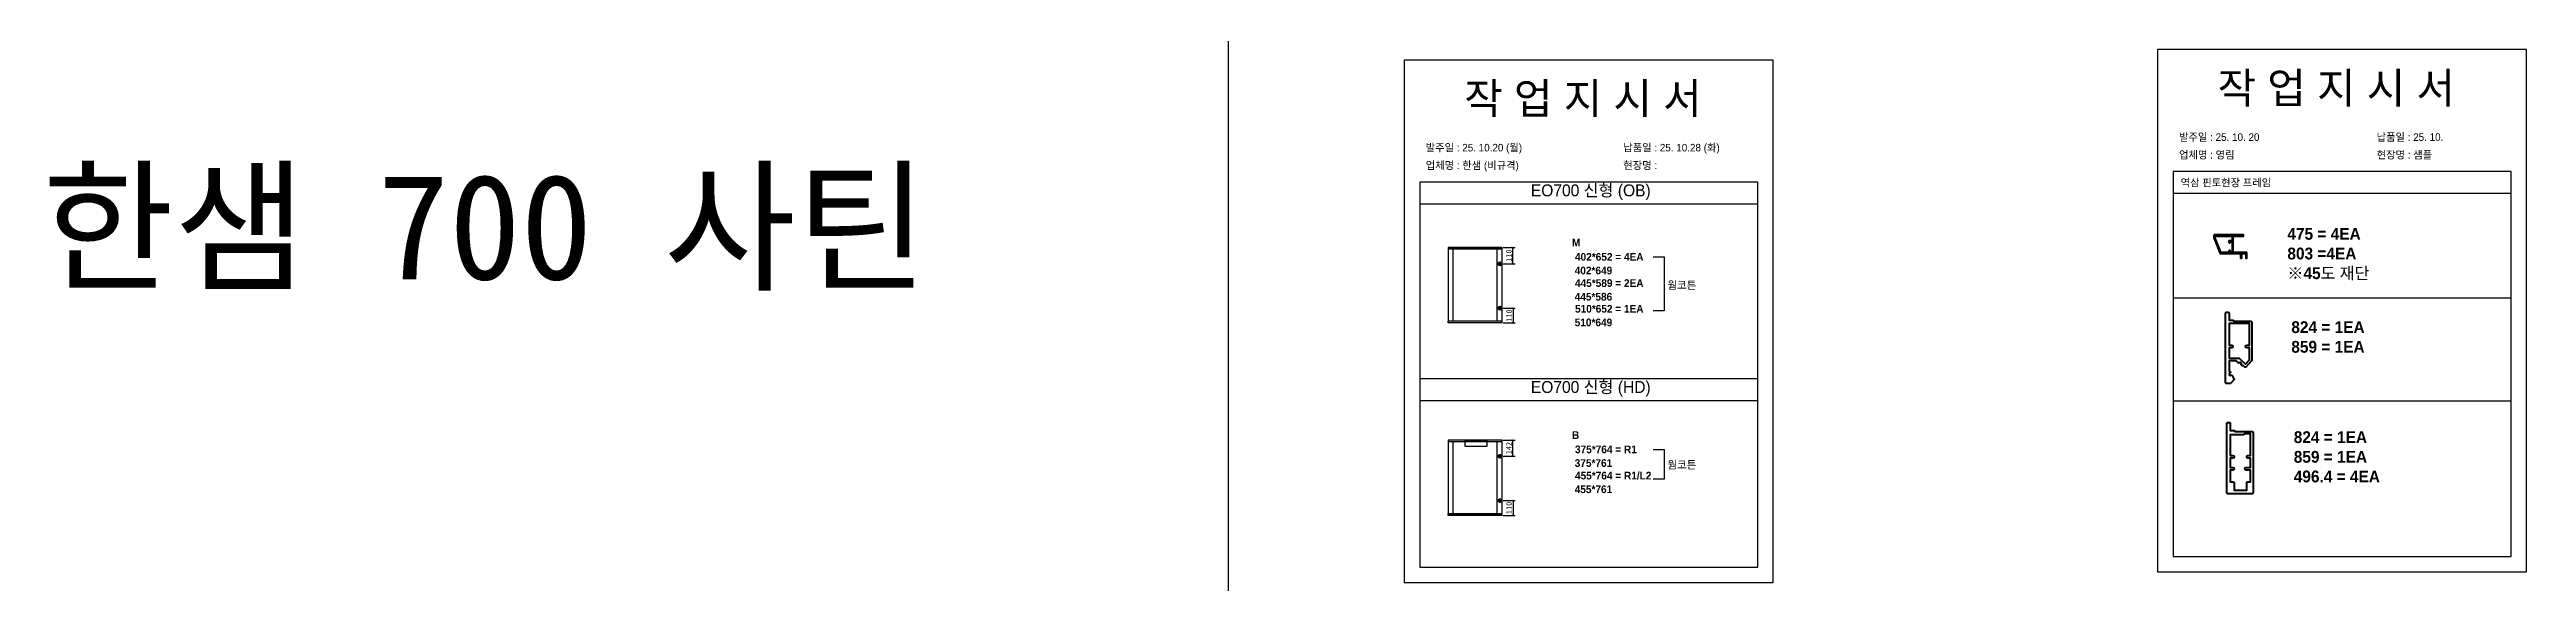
# Model space of a CAD drawing. Header units: millimetres. Extents: x -44117 to 256353, y -2095463 to 65325.
# Drawn here: x 104930 to 116212, y -396847 to -394423 of the extents above; entities that cross this region are included whole.
import ezdxf

# ---------------------------------------------------------------- set-up
doc = ezdxf.new("R2010")
doc.units = ezdxf.units.MM
doc.header["$LTSCALE"] = 10
doc.layers.add('1', color=2, linetype='Continuous', lineweight=40)
doc.layers.add('Layer1', color=7, linetype='Continuous', lineweight=70)
doc.styles.add('MtX_Gulim', font='')
doc.styles.get('MtX_Gulim').set_extended_font_data('Gulim', bold=True)
doc.dimstyles.new('ISO-25', dxfattribs={"dimtxt": 2.5, "dimasz": 2.5, "dimexe": 1, "dimexo": 1, "dimtad": 1, "dimtxsty": 'Standard', "dimblk": 'ARCHTICK', "dimcen": 2.5, "dimadec": 0, "dimazin": 0, "dimtfac": 1, "dimtmove": 0, "dimatfit": 3, "dimfxl": 0, "dimarcsym": 0})

msp = doc.modelspace()

# ---------------------------------------------------------------- texts
at = {"linetype": 'Continuous', "style": 'MtX_Gulim'}
for s, height, p in [('M', 35.04934, (111864.45264, -395318.46424)), ('402*652 = 4EA', 35.0493439, (111878.22088, -395383.43041)), ('445*589 = 2EA', 35.0493439, (111878.22088, -395502.72865)), ('웜코튼', 35.049344, (112299.27166, -395512.34838)), ('510*652 = 1EA', 35.0493439, (111878.22088, -395619.61452)), ('B', 35.04934, (111864.45264, -396194.35231)), ('375*764 = R1', 35.0493439, (111878.22088, -396259.31848)), ('455*764 = R1/L2', 35.0493439, (111878.22088, -396378.61672)), ('웜코튼', 35.049344, (112299.27166, -396329.62162))]:
    msp.add_text(s, height=height, dxfattribs=at).set_placement(p)
at = {"color": 242, "linetype": 'Continuous', "true_color": 0xcd2027, "style": 'MtX_Gulim'}
for s, p in [('402*649', (111876.91612, -395445.54775)), ('445*586', (111876.91612, -395564.84599)), ('510*649', (111876.91612, -395681.73185)), ('375*761', (111876.91612, -396321.43581)), ('455*761', (111876.91612, -396440.73405))]:
    msp.add_text(s, height=35.049344, dxfattribs=at).set_placement(p)
at = {"attachment_point": 1}
for s, width, gutter_width, heights, insert, char_height in [('{\\fGulim|b0|i0|c129|p50;작 업 지 시 서}', 3307.3198183, 12.5, [-155.84554], (114805.06956, -394527.06489), 140), ('{\\fGulim|b0|i0|c129|p50;작 업 지 시 서}', 3307.3198183, 12.5, [-155.84554], (111373.52131, -394575.12719), 140), ('\\pt11;{\\fGulim|b0|i0|c129|p50;발주일 : 25. 10.20 (월)}', 3307.3198183, 12.5, [34.50412], (111198.31196, -394851.84761), 34.3), ('{\\fGulim|b0|i0|c129|p50;납품일 : 25. 10.28 (화)}', 3307.3198183, 12.5, [37.67976], (112098.28994, -394851.84761), 34.3), ('{\\fGulim|b0|i0|c129|p50;업체명 : 영림}', 3307.3198183, 12.5, [36.11279], (114629.8602, -394884.44148), 34.3), ('{\\fGulim|b0|i0|c129|p50;발주일 : 25. 10. 20}', 3307.3198183, 12.5, [34.50412], (114629.8602, -394803.78531), 34.3), ('{\\fGulim|b0|i0|c129|p50;현장명 : 샘플}', 3307.3198183, 12.5, [38.2735], (115529.83819, -394884.44148), 34.3), ('{\\fGulim|b0|i0|c129|p50;납품일 : 25. 10. }', 3307.3198183, 12.5, [37.67976], (115529.83819, -394803.78531), 34.3), ('{\\f굴림|b0|i0|c129|p50;한샘} 700 {\\f굴림|b0|i0|c129|p50;사틴}', 5072.1082947, 2395.6482, [-533.35869], (104895.62473, -394989.33002), 479.1296392), ('{\\fGulim|b0|i0|c129|p50;업체명 : 한샘 (비규격)}', 3307.3198183, 12.5, [36.11279], (111198.31196, -394932.50379), 34.3), ('{\\fGulim|b0|i0|c129|p50;현장명 : }', 3307.3198183, 12.5, [-38.2735], (112098.28994, -394932.50379), 34.3), ('{\\fGulim|b0|i0|c129|p50;EO700 신형 (OB) }', 5224.9748335, 19.74777, [57.05176], (111677.26338, -395036.26875), 54.1878762), ('{\\fGulim|b0|i0|c129|p50;역삼 핀토현장 프레임}', 3307.3198183, 12.5, [38.31917], (114636.9024, -395011.10758), 34.3), ('{\\fGulim|b1|i0|c129|p50;475 = 4EA\\P803 =4EA\\P※45도 재단}', 3452.1381003, 13.04734, [-238.96348], (115123.23789, -395234.27361), 53.7028516), ('{\\fGulim|b1|i0|c129|p50;824 = 1EA\\P859 = 1EA}', 3452.1381003, 13.04734, [-144.98349], (115141.11187, -395658.78055), 53.7028516), ('{\\fGulim|b0|i0|c129|p50;EO700 신형 (HD) }', 5224.9748335, 19.74777, [57.05176], (111677.26338, -395930.90678), 54.1878762), ('{\\fGulim|b1|i0|c129|p50;824 = 1EA\\P859 = 1EA\\P496.4 = 4EA}', 3452.1381003, 13.04734, [-234.63032], (115152.2831, -396159.25189), 53.7028516)]:
    msp.add_mtext_dynamic_manual_height_columns(s, width=width, gutter_width=gutter_width, heights=heights, dxfattribs=dict(at, insert=insert, char_height=char_height))

# ---------------------------------------------------------------- blocks, each defined once
blk = doc.blocks.new('_ArchTick')
at = {"color": 0, "linetype": 'ByBlock', "const_width": 0.15}
blk.add_lwpolyline([(-0.5, -0.5), (0.5, 0.5)], dxfattribs=at)
blk = doc.blocks.new('*D3612')
at = {"color": 0, "lineweight": -2}
for p, q in [((111551, -395324), (111605, -395324)), ((111595, -395397), (111595, -395324)), ((111551, -395397), (111605, -395397))]:
    blk.add_line(p, q, dxfattribs=at)
at = {"layer": 'Defpoints', "color": 0}
for p in [(111536, -395324), (111595, -395324), (111536, -395397)]:
    blk.add_point(p, dxfattribs=at)
at = {"color": 0, "lineweight": -2, "xscale": 10, "yscale": 10, "zscale": 10}
for p, rotation in [((111595, -395324), 90), ((111595, -395397), 270)]:
    blk.add_blockref('_ArchTick', p, dxfattribs=dict(at, rotation=rotation))
at = {"color": 0, "insert": (111577, -395360), "char_height": 25, "attachment_point": 5, "rotation": 90}
blk.add_mtext('110', dxfattribs=at)
blk = doc.blocks.new('*D3613')
at = {"color": 0, "lineweight": -2}
for p, q in [((111551, -395599), (111606, -395599)), ((111551, -395666), (111606, -395666)), ((111596, -395599), (111596, -395666))]:
    blk.add_line(p, q, dxfattribs=at)
at = {"layer": 'Defpoints', "color": 0}
for p in [(111536, -395599), (111536, -395666), (111596, -395666)]:
    blk.add_point(p, dxfattribs=at)
at = {"color": 0, "lineweight": -2, "xscale": 10, "yscale": 10, "zscale": 10}
for p, rotation in [((111596, -395599), 90), ((111596, -395666), 270)]:
    blk.add_blockref('_ArchTick', p, dxfattribs=dict(at, rotation=rotation))
at = {"color": 0, "insert": (111578, -395633), "char_height": 25, "attachment_point": 5, "rotation": 90}
blk.add_mtext('110', dxfattribs=at)
blk = doc.blocks.new('*D3614')
at = {"color": 0, "lineweight": -2}
for p, q in [((111551, -396200), (111605, -396200)), ((111595, -396273), (111595, -396200)), ((111551, -396273), (111605, -396273))]:
    blk.add_line(p, q, dxfattribs=at)
at = {"layer": 'Defpoints', "color": 0}
for p in [(111536, -396200), (111595, -396200), (111536, -396273)]:
    blk.add_point(p, dxfattribs=at)
at = {"color": 0, "lineweight": -2, "xscale": 10, "yscale": 10, "zscale": 10}
for p, rotation in [((111595, -396200), 90), ((111595, -396273), 270)]:
    blk.add_blockref('_ArchTick', p, dxfattribs=dict(at, rotation=rotation))
at = {"color": 0, "insert": (111577, -396236), "char_height": 25, "attachment_point": 5, "rotation": 90}
blk.add_mtext('142', dxfattribs=at)
blk = doc.blocks.new('*D3615')
at = {"color": 0, "lineweight": -2}
for p, q in [((111551, -396475), (111606, -396475)), ((111551, -396542), (111606, -396542)), ((111596, -396475), (111596, -396542))]:
    blk.add_line(p, q, dxfattribs=at)
at = {"layer": 'Defpoints', "color": 0}
for p in [(111536, -396475), (111536, -396542), (111596, -396542)]:
    blk.add_point(p, dxfattribs=at)
at = {"color": 0, "lineweight": -2, "xscale": 10, "yscale": 10, "zscale": 10}
for p, rotation in [((111596, -396475), 90), ((111596, -396542), 270)]:
    blk.add_blockref('_ArchTick', p, dxfattribs=dict(at, rotation=rotation))
at = {"color": 0, "insert": (111578, -396508), "char_height": 25, "attachment_point": 5, "rotation": 90}
blk.add_mtext('110', dxfattribs=at)

# ---------------------------------------------------------------- dimensions: what is measured, and where the dimension line sits
for base, p1, p2, text, picture, middle in [((111595.49261, -395323.65381), (111535.87883, -395397.27028), (111535.87883, -395323.65381), '110', '*D3612', (111576.74261, -395360.46205)), ((111596.44608, -395666.03262), (111535.87883, -395599.14824), (111535.87883, -395666.03262), '110', '*D3613', (111577.69608, -395632.59043)), ((111595.49261, -396199.54187), (111535.87883, -396273.15835), (111535.87883, -396199.54187), '142', '*D3614', (111576.74261, -396236.35011)), ((111596.44608, -396541.92069), (111535.87883, -396475.03631), (111535.87883, -396541.92069), '110', '*D3615', (111577.69608, -396508.4785))]:
    dim = msp.add_linear_dim(base=base, p1=p1, p2=p2, angle=90, text=text, dimstyle='ISO-25', override={"dimscale": 10, "dimasz": 1, "dimexo": 1.5, "dimtxsty": 'Standard'})
    dim.commit()
    dim.dimension.update_dxf_attribs({"geometry": picture, "text_midpoint": middle})

# ---------------------------------------------------------------- linework, layer by layer
for p, q in [((116142.26295, -394978.0721), (114602.26295, -394978.0721)), ((112710.71471, -395026.1344), (111170.71471, -395026.1344)), ((116142.26295, -395078.0721), (114602.26295, -395078.0721)), ((112710.71471, -395126.1344), (111170.71471, -395126.1344)), ((111300.01618, -395323.89977), (111300.01618, -395665.78665)), ((111546.51682, -395324.3425), (111300.01618, -395324.3425)), ((111546.51682, -395331.03266), (111300.01618, -395331.03266)), ((111546.27086, -395323.65381), (111300.26214, -395323.65381)), ((111321.90678, -395330.54074), (111321.90678, -395658.65377)), ((111524.38026, -395658.65377), (111524.38026, -395331.03266)), ((111545.28701, -395331.03266), (111545.28701, -395323.65381)), ((111546.51682, -395665.78665), (111546.51682, -395323.89977)), ((114602.26295, -395551.86389), (116142.26295, -395551.86389)), ((111546.51682, -395658.65377), (111300.01618, -395658.65377)), ((111546.51682, -395665.34393), (111300.01618, -395665.34393)), ((111546.27086, -395666.03262), (111300.26214, -395666.03262)), ((111301.24599, -395666.03262), (111301.24599, -395658.65377)), ((111545.28701, -395658.65377), (111545.28701, -395666.03262)), ((112710.71471, -395920.77243), (111170.71471, -395920.77243)), ((112710.71471, -396020.77243), (111170.71471, -396020.77243)), ((114602.26295, -396021.05576), (116142.26295, -396021.05576)), ((111300.01618, -396199.78783), (111300.01618, -396541.67472)), ((111546.51682, -396200.23056), (111300.01618, -396200.23056)), ((111546.51682, -396206.92072), (111300.01618, -396206.92072)), ((111546.27086, -396199.54187), (111300.26214, -396199.54187)), ((111321.90678, -396206.4288), (111321.90678, -396534.54183)), ((111524.38026, -396534.54183), (111524.38026, -396206.92072)), ((111545.28701, -396206.92072), (111545.28701, -396199.54187)), ((111546.51682, -396541.67472), (111546.51682, -396199.78783)), ((111546.51682, -396534.54183), (111300.01618, -396534.54183)), ((111546.51682, -396541.23199), (111300.01618, -396541.23199)), ((111546.27086, -396541.92069), (111300.26214, -396541.92069)), ((111301.24599, -396541.92069), (111301.24599, -396534.54183)), ((111545.28701, -396534.54183), (111545.28701, -396541.92069))]:
    msp.add_line(p, q)
at = {"color": 1}
for p in [(110300.49669, 21924.9366), (110300.49669, 14161.07811), (110300.49669, 18584.38997), (110300.49669, 10820.53148), (110300.49669, 18627.87121), (110300.49669, 10864.01272), (110300.49669, 15287.32457), (110300.49669, 7523.46608), (110300.49669, 3746.75115), (110300.49669, 21924.9366), (110300.49669, 14161.07811), (110300.49669, 18584.38997), (110300.49669, 10820.53148), (110300.49669, 18627.87121), (110300.49669, 10864.01272), (110300.49669, 15287.32457), (110300.49669, 7523.46608), (110300.49669, 3746.75115), (110300.49669, 21924.9366), (110300.49669, 14161.07811), (110300.49669, 18584.38997), (110300.49669, 10820.53148), (110300.49669, 18627.87121), (110300.49669, 10864.01272), (110300.49669, 15287.32457), (110300.49669, 7523.46608), (110300.49669, 3746.75115), (110300.49669, 21924.9366), (110300.49669, 14161.07811), (110300.49669, 18584.38997), (110300.49669, 10820.53148), (110300.49669, 18627.87121), (110300.49669, 10864.01272), (110300.49669, 15287.32457), (110300.49669, 7523.46608), (110300.49669, 3746.75115), (110300.49669, 21924.9366), (110300.49669, 14161.07811), (110300.49669, 18584.38997), (110300.49669, 10820.53148), (110300.49669, 18627.87121), (110300.49669, 10864.01272), (110300.49669, 15287.32457), (110300.49669, 7523.46608), (110300.49669, 3746.75115), (110300.49669, 21924.9366), (110300.49669, 14161.07811), (110300.49669, 18584.38997), (110300.49669, 10820.53148), (110300.49669, 18627.87121), (110300.49669, 10864.01272), (110300.49669, 15287.32457), (110300.49669, 7523.46608), (110300.49669, 3746.75115), (110300.49669, 21924.9366), (110300.49669, 14161.07811), (110300.49669, 18584.38997), (110300.49669, 10820.53148), (110300.49669, 18627.87121), (110300.49669, 10864.01272), (110300.49669, 15287.32457), (110300.49669, 7523.46608), (110300.49669, 3746.75115), (110300.49669, 21924.9366), (110300.49669, 14161.07811), (110300.49669, 18584.38997), (110300.49669, 10820.53148), (110300.49669, 18627.87121), (110300.49669, 10864.01272), (110300.49669, 15287.32457), (110300.49669, 7523.46608), (110300.49669, 3746.75115), (110300.49669, 21924.9366), (110300.49669, 14161.07811), (110300.49669, 18584.38997), (110300.49669, 10820.53148), (110300.49669, 18627.87121), (110300.49669, 10864.01272), (110300.49669, 15287.32457), (110300.49669, 7523.46608), (110300.49669, 3746.75115), (110300.49669, 21924.9366), (110300.49669, 14161.07811), (110300.49669, 18584.38997), (110300.49669, 10820.53148), (110300.49669, 18627.87121), (110300.49669, 10864.01272), (110300.49669, 15287.32457), (110300.49669, 7523.46608), (110300.49669, 3746.75115), (110300.49669, 12702.87182), (110300.49669, 4939.01333), (110300.49669, 9362.32519), (110300.49669, 1598.4667), (110300.49669, 9405.80642), (110300.49669, 1641.94794), (110300.49669, 6065.25979), (110300.49669, -1698.5987), (110300.49669, -5475.31363), (110300.49669, 12702.87182), (110300.49669, 4939.01333), (110300.49669, 9362.32519), (110300.49669, 1598.4667), (110300.49669, 9405.80642), (110300.49669, 1641.94794), (110300.49669, 6065.25979), (110300.49669, -1698.5987), (110300.49669, -5475.31363), (110300.49669, 12702.87182), (110300.49669, 4939.01333), (110300.49669, 9362.32519), (110300.49669, 1598.4667), (110300.49669, 9405.80642), (110300.49669, 1641.94794), (110300.49669, 6065.25979), (110300.49669, -1698.5987), (110300.49669, -5475.31363), (110300.49669, 12702.87182), (110300.49669, 4939.01333), (110300.49669, 9362.32519), (110300.49669, 1598.4667), (110300.49669, 9405.80642), (110300.49669, 1641.94794), (110300.49669, 6065.25979), (110300.49669, -1698.5987), (110300.49669, -5475.31363), (110300.49669, 12702.87182), (110300.49669, 4939.01333), (110300.49669, 9362.32519), (110300.49669, 1598.4667), (110300.49669, 9405.80642), (110300.49669, 1641.94794), (110300.49669, 6065.25979), (110300.49669, -1698.5987), (110300.49669, -5475.31363)]:
    msp.add_xline(p, (0, 1), dxfattribs=at)
for points in [[(114532.26295, -396798.90237), (116212.26295, -396798.90237), (116212.26295, -394422.90237), (114532.26295, -394422.90237)], [(111100.71471, -396846.96468), (112780.71471, -396846.96468), (112780.71471, -394470.96468), (111100.71471, -394470.96468)], [(111377.60956, -396199.96469), (111475.9349, -396199.96469), (111475.9349, -396228.58521), (111377.60956, -396228.58521)]]:
    msp.add_lwpolyline(points, close=True)
for points in [[(114602.26295, -394978.0721), (114602.26295, -396728.90237), (116142.26295, -396728.90237), (116142.26295, -394978.0721)], [(111170.71471, -395026.1344), (111170.71471, -396776.96468), (112710.71471, -396776.96468), (112710.71471, -395026.1344)], [(112233.73479, -395366.48711), (112284.61452, -395366.48711), (112284.61452, -395611.25987), (112233.73479, -395611.25987)], [(112233.73479, -396242.37517), (112284.61452, -396242.37517), (112284.61452, -396377.48149), (112233.73479, -396377.48149)]]:
    msp.add_lwpolyline(points)
for centre, start, end in [((111546.27086, -395323.89977), 0, 90), ((111300.26214, -395665.78666), 180, 270), ((111546.27086, -395665.78666), 270, 0), ((111546.27086, -396199.78783), 0, 90), ((111300.26214, -396541.67473), 180, 270), ((111546.27086, -396541.67473), 270, 0)]:
    msp.add_arc(centre, 0.24596, start, end)
at = {"layer": '1', "linetype": 'Continuous'}
msp.add_lwpolyline([(114791.8567, -395265.3824, 0.4142135624), (114788.8567, -395268.3824), (114788.8567, -395268.3824), (114788.8567, -395280.38242), (114792.88813, -395290.50388, 0.2391202845), (114793.90634, -395291.40112, -0.507244027), (114794.26463, -395292.30064, 0.507244027), (114795.16034, -395294.54947, -0.507244027), (114795.51863, -395295.44899, 0.507244027), (114796.41435, -395297.69781, -0.507244027), (114796.77264, -395298.59734, 0.507244027), (114797.66835, -395300.84616, -0.507244027), (114798.02664, -395301.74569, 0.507244027), (114798.92236, -395303.99451, -0.507244027), (114799.28064, -395304.89404, 0.507244027), (114800.17636, -395307.14286, -0.507244027), (114800.53465, -395308.04239, 0.507244027), (114801.43037, -395310.29121, -0.507244027), (114801.78865, -395311.19074, 0.507244027), (114802.68437, -395313.43956, -0.507244027), (114803.04266, -395314.33909, 0.507244027), (114803.93838, -395316.58791, -0.5072440269), (114804.29666, -395317.48744, 0.507244027), (114805.19238, -395319.73626, -0.507244027), (114805.55067, -395320.63579, 0.507244027), (114806.44638, -395322.88461, -0.507244027), (114806.80467, -395323.78414, 0.507244027), (114807.70039, -395326.03296, -0.507244027), (114808.05868, -395326.93249, 0.507244027), (114808.95439, -395329.18131, -0.507244027), (114809.31268, -395330.08084, 0.507244027), (114810.2084, -395332.32966, -0.507244027), (114810.56668, -395333.22919, 0.507244027), (114811.4624, -395335.47801, -0.507244027), (114811.82069, -395336.37754, 0.507244027), (114812.71641, -395338.62636, -0.507244027), (114813.07469, -395339.52589, 0.5070859448), (114813.96968, -395341.77452, -0.5106345368), (114814.32405, -395342.67968, 0.2375027855), (114814.1875, -395343.97887), (114816.83087, -395350.6154, 0.3070783015), (114817.66699, -395351.18237), (114910.0567, -395351.18237), (114910.0567, -395370.68241, 0.4142135624), (114911.5567, -395372.18241), (114913.9567, -395372.18241, 0.4142135624), (114915.4567, -395370.68241), (114915.4567, -395351.18237), (114933.4567, -395351.18237), (114933.4567, -395370.68241, 0.4142135624), (114934.9567, -395372.18241), (114937.3567, -395372.18241, 0.4142135624), (114938.8567, -395370.68241), (114938.8567, -395348.78242), (114938.8567, -395348.7824, 0.4142135624), (114935.8567, -395345.7824), (114935.8567, -395345.78237), (114876.7567, -395345.78237), (114876.7567, -395271.98244), (114922.3567, -395271.98244, 0.4142135624), (114923.8567, -395270.48244), (114923.8567, -395266.88244, 0.4142135624), (114922.3567, -395265.38244), (114791.8567, -395265.38244)], format="xyb", dxfattribs=at)
at = {"layer": '1'}
for points in [[(114820.08005, -395345.21547), (114794.2567, -395280.38242), (114794.2567, -395271.98244), (114871.3567, -395271.98244), (114871.3567, -395292.53244), (114858.4567, -395292.53244, 0.4142135624), (114856.9567, -395294.03244), (114856.9567, -395300.03244, 0.4142135624), (114858.4567, -395301.53244), (114860.8567, -395301.53244, 0.4142135624), (114862.3567, -395300.03244), (114862.3567, -395297.78244), (114871.3567, -395297.78244), (114871.3567, -395345.78244), (114862.3567, -395345.78244), (114862.3567, -395338.28244, 0.4142135624), (114860.8567, -395336.78244), (114858.4567, -395336.78244, 0.4142135624), (114856.9567, -395338.28244), (114856.9567, -395345.78244), (114820.91617, -395345.78244, -0.3070783015)], [(114880.98108, -395924.09841), (114865.36058, -395940.88679, -0.2082908297), (114863.38388, -395941.7476), (114845.65966, -395941.7476, -0.4142135624), (114841.15966, -395937.2476), (114841.15966, -395622.2476, -0.4142135624), (114845.65966, -395617.7476), (114852.85966, -395617.7476, -0.4142135624), (114857.35966, -395622.2476), (114857.35966, -395653.7476), (114874.90966, -395653.7476, -0.4142135624), (114877.60966, -395656.4476), (114877.60966, -395658.2476), (114956.35966, -395658.2476, -0.4142135624), (114960.85966, -395662.7476), (114960.85966, -395837.18577, -0.1895674439), (114960.13636, -395839.02497), (114933.71864, -395867.41785, -0.405078233), (114929.96548, -395867.61193), (114924.6978, -395863.00961, -0.1110445859), (114913.04345, -395857.63498, -0.4429793595), (114912.70986, -395853.64954), (114913.17768, -395853.14786, 0.4142135624), (114913.04442, -395849.33181), (114910.14826, -395846.63109, 0.4142135624), (114906.33221, -395846.76435), (114905.10461, -395848.08079, -0.4142135624), (114901.28856, -395848.21405), (114890.60085, -395838.2476), (114857.35966, -395838.2476), (114857.35966, -395887.7476), (114861.2184, -395887.7476, -0.4142135624), (114863.9184, -395890.4476), (114863.9184, -395891.18404, -0.1898559321), (114863.19305, -395893.02543), (114858.45592, -395898.10538, 0.4142135624), (114858.58918, -395901.92143), (114861.48535, -395904.62215, 0.4142135624), (114865.3014, -395904.48889), (114865.76716, -395903.98941, -0.4447681685), (114869.7768, -395904.05632, -0.1035172082), (114875.96399, -395915.0962, 0.1247014273), (114876.66015, -395916.22494), (114880.88399, -395920.32091, -0.4081778037)], [(114937.9125, -395768.0476), (114950.05966, -395768.0476), (114950.05966, -395669.0476), (114857.3625, -395669.0476), (114857.3625, -395763.5476), (114857.3625, -395768.0476), (114869.50966, -395768.0476, -1), (114869.50966, -395779.7476), (114864.55966, -395779.7476), (114857.3625, -395779.7476), (114857.3625, -395827.4476), (114903.71108, -395827.4476), (114931.82128, -395853.60231), (114950.05966, -395834.00031), (114950.05966, -395779.7476), (114937.9125, -395779.7476, -1)], [(114851.49535, -396119.60786), (114858.69535, -396119.60786, -0.4142135624), (114863.19535, -396124.10786), (114863.19535, -396155.60786), (114880.74535, -396155.60786, -0.4142135624), (114883.44535, -396158.30786), (114883.44535, -396160.10786), (114962.19535, -396160.10786, -0.4142135624), (114966.69535, -396164.60786), (114966.69535, -396439.10786, -0.4142135624), (114962.19535, -396443.60786), (114851.49535, -396443.60786, -0.4142135624), (114846.99535, -396439.10786), (114846.99535, -396124.10786, -0.4142135624)], [(114875.34535, -396281.60786), (114863.19535, -396281.60786), (114863.19535, -396324.80786), (114875.79535, -396324.80786, -1), (114875.79535, -396335.60786), (114863.19535, -396335.60786), (114863.19535, -396389.60786), (114876.69535, -396389.60786, -0.4142135624), (114881.19535, -396394.10786), (114881.19535, -396427.40786), (114937.84043, -396427.40786), (114937.84043, -396394.10786, -0.4142135624), (114942.34043, -396389.60786), (114955.84043, -396389.60786), (114955.84043, -396335.60786), (114934.24043, -396335.60786, -1), (114934.24043, -396324.80786), (114955.84043, -396324.80786), (114955.84043, -396281.60786), (114943.74535, -396281.60786, -1), (114943.74535, -396269.90786), (114955.89251, -396269.90786), (114955.89251, -396170.90786), (114926.19535, -396170.90786), (114926.19535, -396172.70786, -0.4142135624), (114923.49535, -396175.40786), (114863.19535, -396175.40786), (114863.19535, -396269.90786), (114875.34535, -396269.90786, -1)]]:
    msp.add_lwpolyline(points, format="xyb", close=True, dxfattribs=at)
at = {"layer": 'Layer1'}
for p, q in [((111535.87883, -395388.20508), (111535.87883, -395406.33549)), ((111535.87883, -395608.21345), (111535.87883, -395590.08304)), ((111535.87883, -396264.09315), (111535.87883, -396282.22355)), ((111535.87883, -396484.10151), (111535.87883, -396465.97111))]:
    msp.add_line(p, q, dxfattribs=at)
for points in [[(111544.94404, -395397.27028), (111526.81363, -395397.27028)], [(111544.94404, -395599.14824), (111526.81363, -395599.14824)], [(111544.94404, -396273.15835), (111526.81363, -396273.15835)], [(111544.94404, -396475.03631), (111526.81363, -396475.03631)]]:
    msp.add_lwpolyline(points, close=True, dxfattribs=at)
for centre in [(111535.87883, -395397.27028), (111535.87883, -395599.14824), (111535.87883, -396273.15835), (111535.87883, -396475.03631)]:
    msp.add_circle(centre, 6.04347, dxfattribs=at)

msp.set_redraw_order([(e.dxf.handle, doc.entitydb.next_handle()) for e in msp.query("TEXT MTEXT ATTDEF DIMENSION ARC_DIMENSION")])  # texts and dimensions are drawn at this point

doc.saveas('drawing.dxf')
